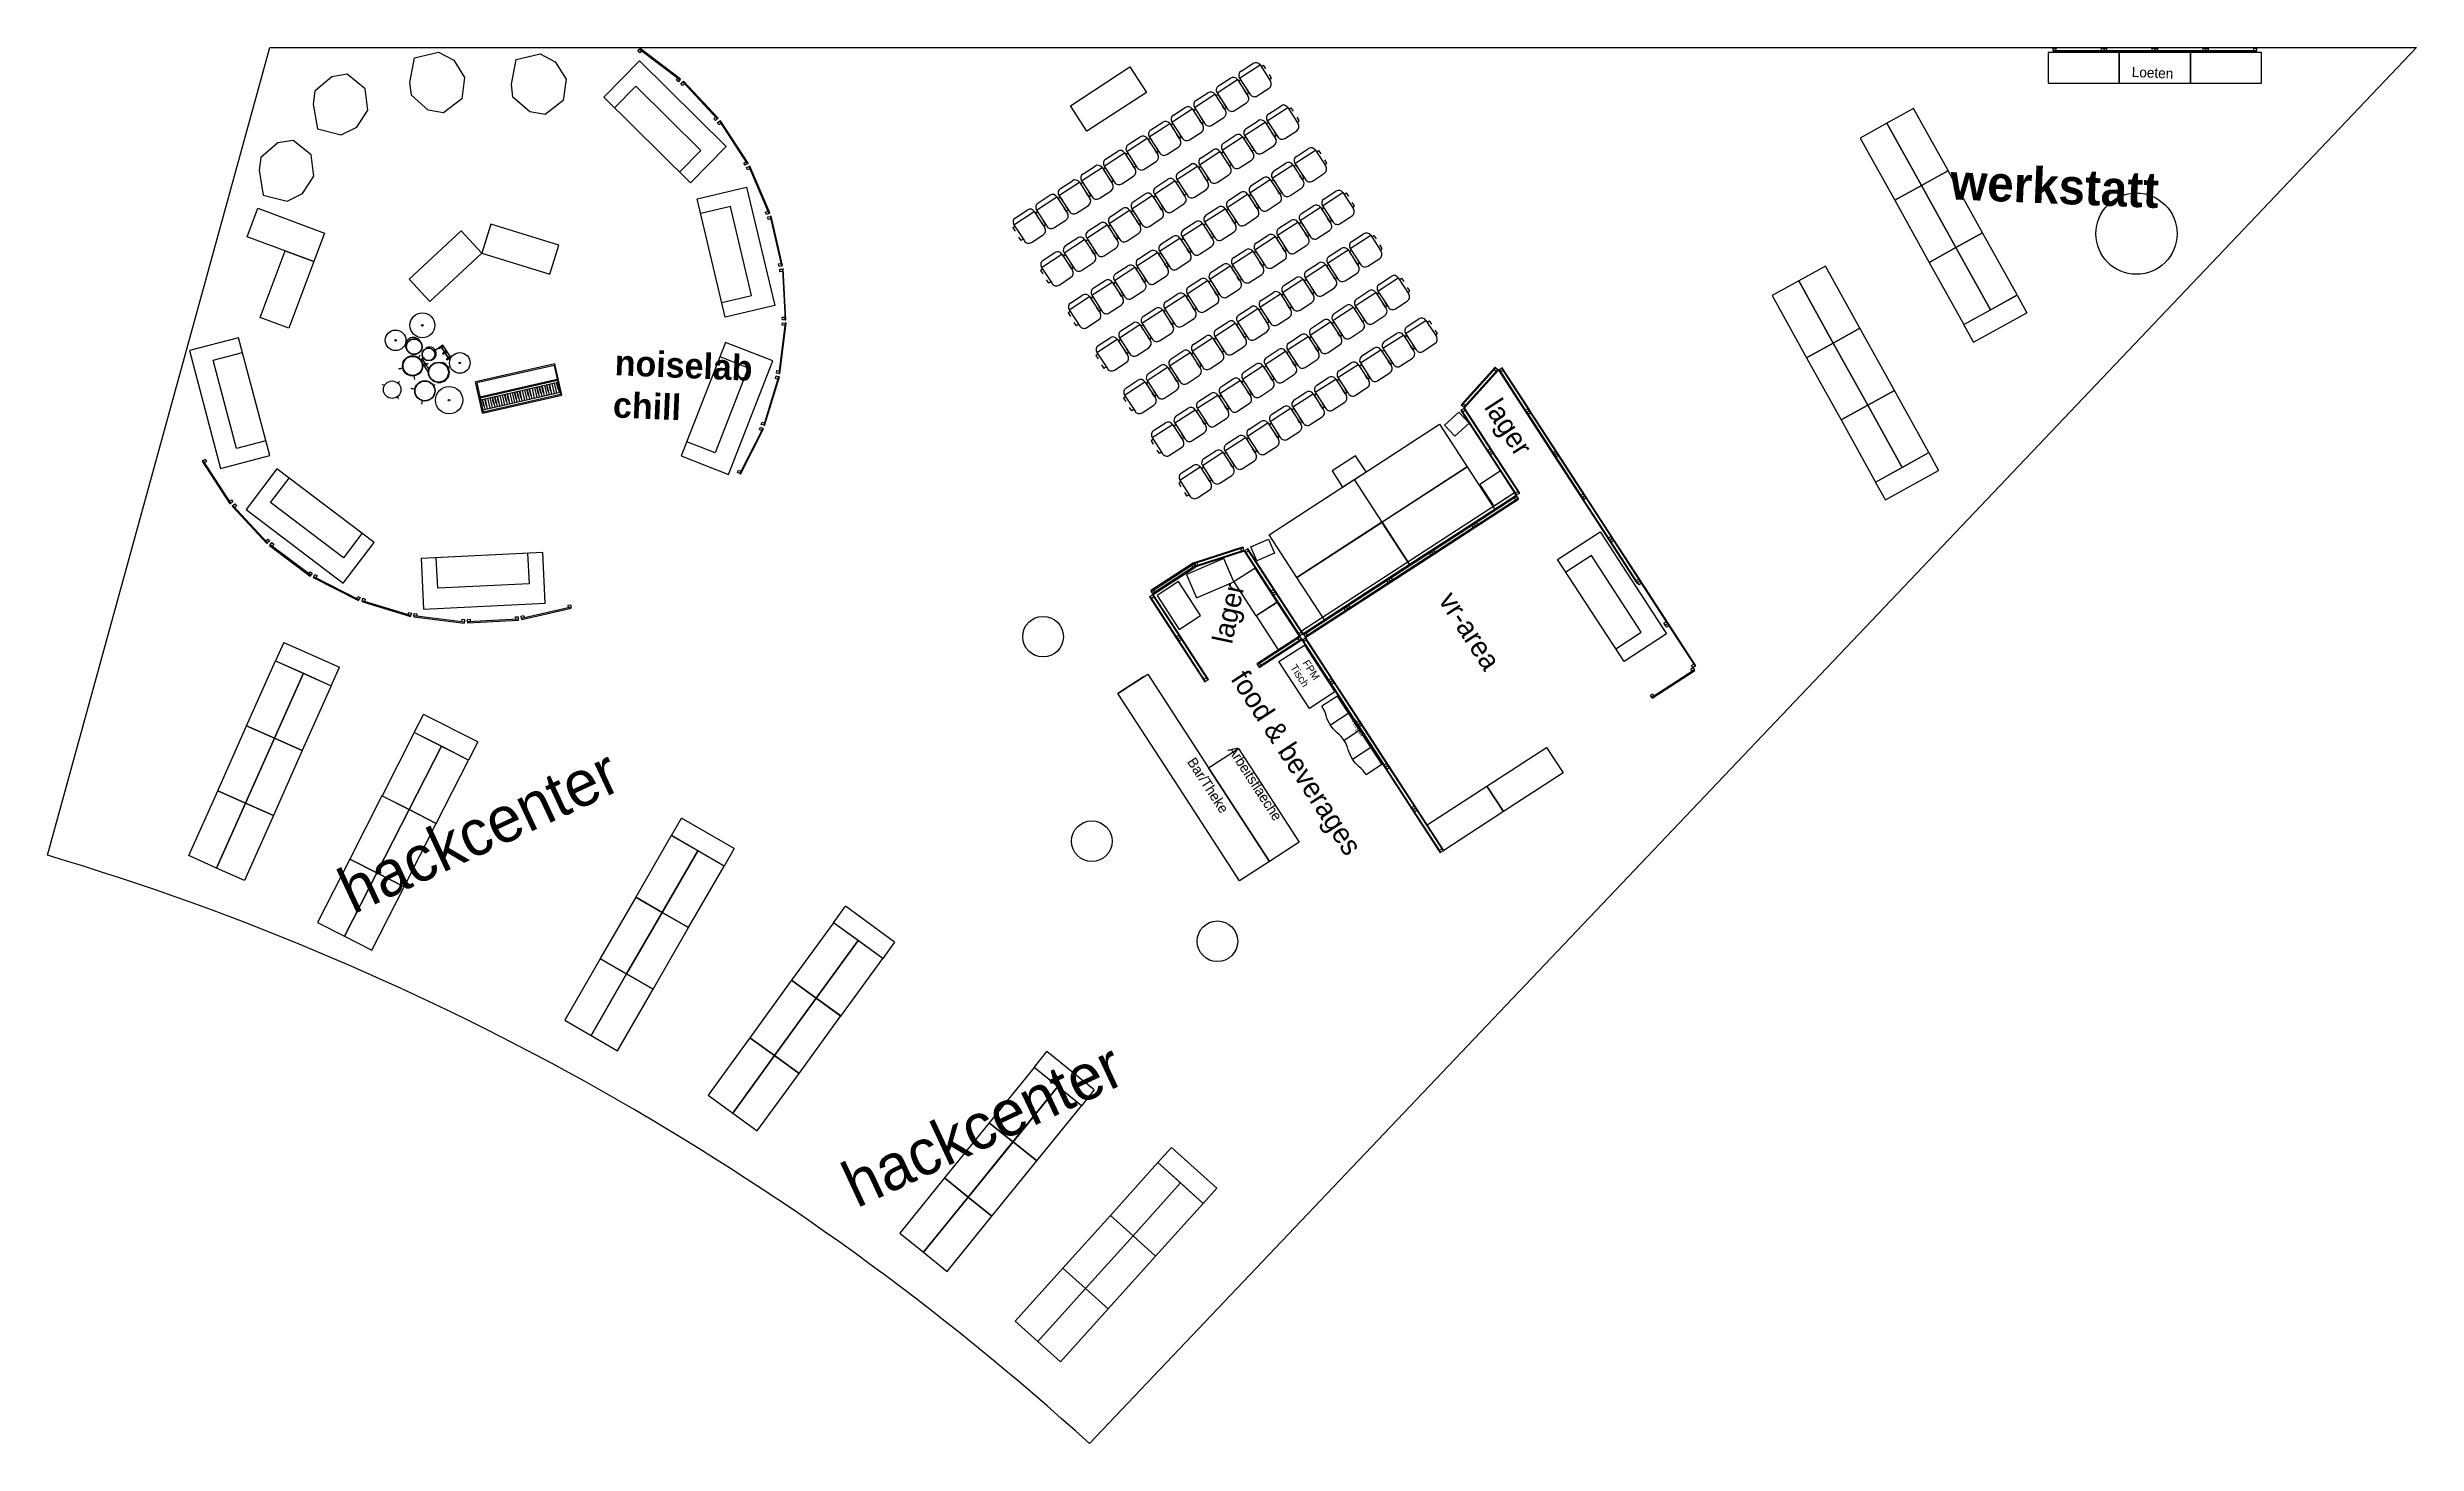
# Model space of a CAD drawing. Header units: millimetres. Extents: x 0 to 764, y -341 to 0.
# Drawn here: x 0 to 466.5, y -275.9 to -0.9 of the extents above; entities that cross this region are included whole.
import ezdxf

# ---------------------------------------------------------------- set-up
doc = ezdxf.new("R2010")
doc.units = ezdxf.units.MM
doc.layers.get('0').update_dxf_attribs({"lineweight": 25, "true_color": 0xffffff})
doc.layers.add('einhausung lounge', color=178, linetype='Continuous', lineweight=25, true_color=0x000000)
doc.layers.add('text', color=178, linetype='Continuous', lineweight=25, true_color=0x000000)
doc.styles.add('textstyle12', font='')
doc.styles.add('textstyle13', font='')
doc.styles.add('textstyle14', font='')
doc.styles.add('textstyle15', font='')
doc.styles.add('textstyle16', font='')
doc.styles.add('textstyle17', font='')
doc.styles.add('textstyle18', font='')
doc.styles.add('textstyle19', font='')
doc.styles.add('textstyle20', font='')
doc.styles.add('textstyle22', font='')
doc.styles.add('textstyle23', font='')
doc.styles.add('textstyle24', font='')
doc.styles.add('textstyle25', font='')
doc.styles.get('textstyle12').set_extended_font_data('Modern LED Board-7')
doc.styles.get('textstyle13').set_extended_font_data('Modern LED Board-7')
doc.styles.get('textstyle14').set_extended_font_data('Modern LED Board-7')
doc.styles.get('textstyle15').set_extended_font_data('Modern LED Board-7')
doc.styles.get('textstyle16').set_extended_font_data('Modern LED Board-7')
doc.styles.get('textstyle17').set_extended_font_data('Modern LED Board-7')
doc.styles.get('textstyle18').set_extended_font_data('Modern LED Board-7')
doc.styles.get('textstyle19').set_extended_font_data('Modern LED Board-7')
doc.styles.get('textstyle20').set_extended_font_data('Modern LED Board-7')
doc.styles.get('textstyle22').set_extended_font_data('Modern LED Board-7')
doc.styles.get('textstyle23').set_extended_font_data('Modern LED Board-7')
doc.styles.get('textstyle24').set_extended_font_data('Modern LED Board-7')
doc.styles.get('textstyle25').set_extended_font_data('Modern LED Board-7')

# ---------------------------------------------------------------- blocks, each defined once
blk = doc.blocks.new('tisch60x140')
for p, q in [((600, 0), (0, 0)), ((0, 0), (0, -1400)), ((600, -1400), (600, 0)), ((0, -1400), (600, -1400))]:
    blk.add_line(p, q)
blk = doc.blocks.new('buehnenplatte')
for p, q in [((2000, 0), (0, 0)), ((0, 0), (0, -1000)), ((2000, -1000), (2000, 0)), ((0, -1000), (2000, -1000))]:
    blk.add_line(p, q)
blk = doc.blocks.new('trennwand')
for p, q in [((0, 0), (1000, 0)), ((0, -19), (0, 0)), ((1000, 0), (1000, -19)), ((1000, -19), (0, -19)), ((50, -19), (0, -19)), ((0, -19), (0, -69)), ((0, -69), (1000, -69)), ((0, -88), (0, -69)), ((0, -69), (50, -69)), ((1000, -88), (0, -88)), ((50, -69), (50, -19)), ((1000, -18.5), (950, -18.5)), ((950, -18.5), (950, -68.5)), ((950, -68.5), (1000, -68.5)), ((1000, -68.5), (1000, -18.5)), ((1000, -69), (1000, -88))]:
    blk.add_line(p, q)
blk = doc.blocks.new('3ersofa')
for p, q in [((2400, 0), (0, 0)), ((0, 0), (0, -1000)), ((2400, -1000), (2400, 0)), ((300, -1000), (300, -400)), ((300, -400), (2100, -400)), ((2100, -400), (2100, -1000)), ((0, -1000), (2400, -1000))]:
    blk.add_line(p, q)
blk = doc.blocks.new('trennwand niedrig')
for p, q in [((0, -19), (0, 0)), ((0, 0), (1000, 0)), ((1000, 0), (1000, -19)), ((1000, -19), (0, -19)), ((50, -19.5), (0, -19.5)), ((0, -19.5), (0, -69.5)), ((0, -69.5), (50, -69.5)), ((50, -69.5), (50, -19.5)), ((1000, -19), (950, -19)), ((950, -19), (950, -69)), ((950, -69), (1000, -69)), ((1000, -69), (1000, -19))]:
    blk.add_line(p, q)
blk = doc.blocks.new('PA Box')
at = {"layer": 'text'}
for p, q in [((380, 0), (0, 0)), ((0, 0), (0, -300)), ((380, -300), (380, 0)), ((0, -300), (380, -300))]:
    blk.add_line(p, q, dxfattribs=at)
blk = doc.blocks.new('gorm80x50')
for p, q in [((0, 0), (800, 0)), ((0, -500), (0, 0)), ((800, 0), (800, -500)), ((800, -500), (0, -500))]:
    blk.add_line(p, q)
blk = doc.blocks.new('leinwand')
at = {"layer": 'text'}
for p, q in [((0, 0), (50, 0)), ((60, 0), (0, 0)), ((0, 0), (0, 0)), ((0, -5000), (0, 0)), ((50, 0), (50, 0)), ((60, 0), (60, -5000)), ((60, -5000), (0, -5000))]:
    blk.add_line(p, q, dxfattribs=at)
blk = doc.blocks.new('Subwoofer')
at = {"layer": 'text'}
for p, q in [((0, 0), (550, 0)), ((0, -380), (0, 0)), ((550, 0), (550, -380)), ((550, -380), (0, -380))]:
    blk.add_line(p, q, dxfattribs=at)
blk = doc.blocks.new('AMP Rack')
at = {"layer": 'text'}
for p, q in [((520, 0), (0, 0)), ((0, 0), (0, -480)), ((520, -480), (520, 0)), ((0, -480), (520, -480))]:
    blk.add_line(p, q, dxfattribs=at)
blk = doc.blocks.new('regal120x40')
for p, q in [((0, 0), (1200, 0)), ((0, -400), (0, 0)), ((1200, 0), (1200, -400)), ((0, -400), (1200, -400))]:
    blk.add_line(p, q)
blk = doc.blocks.new('drums')
for p, q in [((-38.3, 50.4), (-35.5, 52.9)), ((-35.5, 52.9), (-33.1, 55.1)), ((-130.9, -19.7), (-130.9, 9.8)), ((-130.9, -19.7), (-130.9, 9.6)), ((-128.5, 8.7), (-130.9, 8.7)), ((-130.9, 8.7), (-130.9, 6.8)), ((-130.9, 6.8), (-128.5, 6.8)), ((-128.5, 6.8), (-128.5, 8.7)), ((-124.6, 8), (-128.5, 8)), ((-128.5, 8), (-128.5, 7.5)), ((-128.5, 7.5), (-124.6, 7.5)), ((-126.9, 8), (-126.7, 12.7)), ((-126.9, -5.3), (-126.9, 7.5)), ((-126.9, 6.8), (-126.9, 7.5)), ((-126.4, 8), (-126.4, 13)), ((-126.4, -5.3), (-126.4, 7.5)), ((-126.4, 6.8), (-126.4, 7.5)), ((-122.3, 8.7), (-124.6, 8.7)), ((-124.6, 8.7), (-124.6, 6.8)), ((-124.6, 7.5), (-124.6, 8)), ((-124.6, 6.8), (-122.3, 6.8)), ((-122.3, 6.8), (-122.3, 8.7)), ((-120.7, 22.9), (-116.6, 23)), ((-108.5, 5.7), (-112.1, 8.5)), ((-82.1, 35.7), (-85, 38)), ((-82.5, -5.3), (-82.5, 5.3)), ((-82, -5.3), (-82, 5.7)), ((-80.4, 6.8), (-80.4, 7.4)), ((-78.1, 6.8), (-80.4, 6.8)), ((-79.3, 8.7), (-78.1, 8.7)), ((-78.1, -19.7), (-78.1, 10.6)), ((-78.1, 8.7), (-78.1, 6.8)), ((-72.9, 36.8), (-75.2, 36.8)), ((-50.7, 0.5), (-49.1, 3.9)), ((-49.1, 3.9), (-47.7, 6.8)), ((-38.3, 23.2), (-35.5, 20.7)), ((-35.8, 20.3), (-35.2, 21)), ((-33.4, 18.1), (-35.8, 20.3)), ((-35.5, 20.7), (-33.1, 18.5)), ((-35.2, 21), (-32.8, 18.8)), ((-32.8, 18.8), (-33.4, 18.1)), ((-33.1, 18.4), (-33.4, 18.1)), ((-128.5, -4.6), (-130.9, -4.6)), ((-130.9, -4.6), (-130.9, -6.4)), ((-130.9, -6.4), (-128.5, -6.4)), ((-128.5, -17.8), (-130.9, -17.8)), ((-130.9, -17.8), (-130.9, -19.7)), ((-113.3, -19.7), (-130.9, -19.7)), ((-130.9, -19.7), (-128.5, -19.7)), ((-128.5, -6.4), (-128.5, -4.6)), ((-124.6, -5.3), (-128.5, -5.3)), ((-128.5, -5.3), (-128.5, -5.7)), ((-128.5, -5.7), (-124.6, -5.7)), ((-128.5, -19.7), (-128.5, -17.8)), ((-124.6, -18.5), (-128.5, -18.5)), ((-128.5, -18.5), (-128.5, -19)), ((-128.5, -19), (-124.6, -19)), ((-126.9, -18.5), (-126.9, -5.7)), ((-126.9, -6.4), (-126.9, -5.7)), ((-126.9, -19.7), (-126.9, -19)), ((-126.4, -18.5), (-126.4, -5.7)), ((-126.4, -6.4), (-126.4, -5.7)), ((-126.4, -19.7), (-126.4, -19)), ((-122.3, -4.6), (-124.6, -4.6)), ((-124.6, -4.6), (-124.6, -6.4)), ((-124.6, -5.7), (-124.6, -5.3)), ((-124.6, -6.4), (-122.3, -6.4)), ((-122.3, -17.8), (-124.6, -17.8)), ((-124.6, -17.8), (-124.6, -19.7)), ((-124.6, -19), (-124.6, -18.5)), ((-124.6, -19.7), (-122.3, -19.7)), ((-122.3, -6.4), (-122.3, -4.6)), ((-122.3, -19.7), (-122.3, -17.8)), ((-98, -6.8), (-100.5, -6.8)), ((-98, -32.6), (-100.5, -32.6)), ((-86.7, -6.4), (-86.7, -4.6)), ((-86.7, -4.6), (-84.3, -4.6)), ((-84.3, -6.4), (-86.7, -6.4)), ((-86.7, -19.7), (-86.7, -17.8)), ((-86.7, -17.8), (-84.3, -17.8)), ((-84.3, -19.7), (-86.7, -19.7)), ((-78.1, -19.7), (-85.1, -19.7)), ((-84.3, -4.6), (-84.3, -6.4)), ((-84.3, -5.7), (-84.3, -5.3)), ((-84.3, -5.3), (-80.4, -5.3)), ((-80.4, -5.7), (-84.3, -5.7)), ((-84.3, -17.8), (-84.3, -19.7)), ((-84.3, -19), (-84.3, -18.5)), ((-84.3, -18.5), (-80.4, -18.5)), ((-80.4, -19), (-84.3, -19)), ((-79.9, -26), (-82.9, -27.2)), ((-82.5, -18.5), (-82.5, -5.7)), ((-82.5, -6.4), (-82.5, -5.7)), ((-82.5, -19.7), (-82.5, -19)), ((-82, -18.5), (-82, -5.7)), ((-82, -6.4), (-82, -5.7)), ((-82, -19.7), (-82, -19)), ((-80.4, -6.4), (-80.4, -4.6)), ((-80.4, -4.6), (-78.1, -4.6)), ((-80.4, -5.3), (-80.4, -5.7)), ((-78.1, -6.4), (-80.4, -6.4)), ((-80.4, -19.7), (-80.4, -17.8)), ((-80.4, -17.8), (-78.1, -17.8)), ((-80.4, -18.5), (-80.4, -19)), ((-78.1, -19.7), (-80.4, -19.7)), ((-77.7, -25.1), (-79.9, -25.9)), ((-78.1, -4.6), (-78.1, -6.4)), ((-78.1, -17.8), (-78.1, -19.7)), ((-40.5, -24.7), (-37, -26)), ((-37.2, -26.4), (-36.8, -25.5)), ((-34.1, -27.6), (-37.2, -26.4)), ((-37, -26), (-33.9, -27.1)), ((-36.8, -25.5), (-33.8, -26.7)), ((-33.8, -26.7), (-34.1, -27.6)), ((-34, -27.2), (-34.1, -27.6)), ((-98, -47.9), (-98, -50.9)), ((-66.7, -47.9), (-66.7, -50.9))]:
    blk.add_line(p, q)
at = {"const_width": 1.21}
for points, elevation in [([(-33.1, 55.1), (-35.5, 53)], 2.8), ([(-75.1, 36.9), (-78.3, 36.9)], 2.8), ([(-33.1, 18.5), (-35.5, 20.7)], 2.8), ([(-0.9, 20.5), (-1.1, 23.3)], 1.4), ([(-0.9, 20.5), (-1.1, 23.3)], 2.8), ([(-34, -27.2), (-37, -25.9)], 2.8), ([(-19.7, -5.6), (-22.4, -6.5)], 1.4), ([(-19.7, -5.6), (-22.4, -6.5)], 2.8), ([(10, -17.8), (11.5, -20.3)], 1.4), ([(10, -17.8), (11.5, -20.3)], 2.8)]:
    blk.add_lwpolyline(points, dxfattribs=dict(at, elevation=elevation))
for points in [[(-47.7, 6.8), (-48.9, 4.4)], [(-0.9, 20.5), (-1.1, 23.3)], [(-80.4, -26.2), (-82.9, -27.2)], [(-19.7, -5.6), (-22.4, -6.5)], [(10, -17.8), (11.5, -20.3)]]:
    blk.add_lwpolyline(points, dxfattribs=at)
for points in [[(-0.8, 17.2), (-0.9, 20.5)], [(-16.6, -4.8), (-19.7, -5.7)], [(8.5, -15), (10.1, -17.8)]]:
    blk.add_lwpolyline(points)
for points, elevation in [([(-0.8, 17.2), (-0.9, 20.5)], 1.4), ([(-0.8, 17.2), (-0.9, 20.5)], 2.8), ([(-16.6, -4.8), (-19.7, -5.7)], 1.4), ([(-16.6, -4.8), (-19.7, -5.7)], 2.8), ([(8.5, -15), (10.1, -17.8)], 1.4), ([(8.5, -15), (10.1, -17.8)], 2.8)]:
    blk.add_lwpolyline(points, dxfattribs=dict(elevation=elevation))
for centre, radius in [((-83, 77.9), 26.9), ((-140.5, 27.7), 20.3), ((-83, 77.9), 1.48), ((-83, 77.9), 0.867), ((-52.9, 36.8), 20), ((-52.9, 36.8), 19.3), ((-140.5, 27.7), 1.48), ((-140.5, 27.7), 0.867), ((-95.3, 20.7), 20), ((-95.3, 20.7), 19.3), ((-59.2, -17.6), 20), ((-59.2, -17.6), 18.9), ((0, 0), 17.2), ((-98, -19.7), 12.9), ((-98, -19.7), 12.2), ((-82.4, -47.9), 15.6), ((-82.4, -47.9), 14.9), ((-118.7, -74.5), 24.5), ((-118.7, -74.5), 1.48), ((-118.7, -74.5), 0.867), ((-58.3, -78.2), 20.3), ((-58.3, -78.2), 1.48), ((-58.3, -78.2), 0.867)]:
    blk.add_circle(centre, radius)
for centre, radius, start, end in [((-96.4, 21.3), 20.2, 55.4961, 219.203), ((-100.5, -19.7), 12.9, 90, 270), ((-82.4, -50.9), 15.6, 180, 0)]:
    blk.add_arc(centre, radius, start, end)
blk = doc.blocks.new('piano')
at = {"layer": 'text', "color": 0}
for p, q in [((1293, 364), (-311, 364)), ((-311, -267), (-311, 364)), ((1272, 338), (-289, 338)), ((-289, 338), (-289, -243)), ((-289, 60), (1272, 60)), ((-289, 40), (1273, 40)), ((1272, 338), (1272, -243)), ((1293, -267), (1293, 364)), ((-311, -267), (1293, -267)), ((-289, -1), (1272, -1)), ((-289, -204), (1272, -204)), ((-289, -243), (1272, -243)), ((-250, -10), (-250, -204)), ((-200, -10), (-200, -204)), ((-150, -1), (-150, -204)), ((-100, -1), (-100, -204)), ((-50, -10), (-50, -204)), ((0, -10), (0, -204)), ((50, -10), (50, -204)), ((100, -1), (100, -204)), ((150, -1), (150, -204)), ((200, -10), (200, -204)), ((250, -10), (250, -204)), ((300, -1), (300, -204)), ((350, -1), (350, -204)), ((400, -10), (400, -204)), ((450, -10), (450, -204)), ((500, -10), (500, -204)), ((550, -1), (550, -204)), ((600, -1), (600, -204)), ((650, -10), (650, -204)), ((700, -10), (700, -204)), ((750, -1), (750, -204)), ((800, -1), (800, -204)), ((850, -10), (850, -204)), ((900, -10), (900, -204)), ((950, -10), (950, -204)), ((1000, -1), (1000, -204)), ((1050, -10), (1050, -204)), ((1100, -10), (1100, -204)), ((1150, -1), (1150, -204)), ((1200, -1), (1200, -204)), ((1250, -10), (1250, -204))]:
    blk.add_line(p, q, dxfattribs=at)
for points in [[(-249, 0), (-269, 0), (-249, -137), (-269, -137)], [(-200, 0), (-220, 0), (-200, -140), (-220, -140)], [(-50, 0), (-70, 0), (-50, -140), (-70, -140)], [(0, 0), (-20, 0), (0, -140), (-20, -140)], [(50, 0), (30, 0), (50, -140), (30, -140)], [(200, 0), (180, 0), (200, -140), (180, -140)], [(250, 0), (230, 0), (250, -140), (230, -140)], [(400, 0), (380, 0), (400, -140), (380, -140)], [(450, 0), (430, 0), (450, -140), (430, -140)], [(500, 0), (480, 0), (500, -140), (480, -140)], [(650, 0), (630, 0), (650, -140), (630, -140)], [(700, 0), (680, 0), (700, -140), (680, -140)], [(850, 0), (830, 0), (850, -140), (830, -140)], [(900, 0), (880, 0), (900, -140), (880, -140)], [(950, 0), (930, 0), (950, -140), (930, -140)], [(1050, 0), (1030, 0), (1050, -140), (1030, -140)], [(1100, 0), (1080, 0), (1100, -140), (1080, -140)], [(1250, 0), (1230, 0), (1250, -140), (1230, -140)]]:
    blk.add_trace(points, dxfattribs=at)
blk = doc.blocks.new('sitzsack')
blk.add_lwpolyline([(0, 0), (-3.36, -2.86), (-3.7, -5.38), (-2.86, -10.26), (1.85, -11.44), (4.88, -9.93), (7.07, -6.56), (6.56, -2.36), (3.03, 0.5), (0, 0)])
blk = doc.blocks.new('messestuhl')
at = {"layer": 'einhausung lounge'}
for p, q in [((2, 0), (4.8, 0)), ((1, -1.4), (0.5, -1.4)), ((0.5, -1.4), (0.5, -2.2)), ((0.5, -4.4), (0.5, -3.6)), ((1, -4.4), (0.5, -4.4)), ((1, -1), (1, -4.8)), ((1, -1), (5.8, -1)), ((5.8, -1), (5.8, -4.8)), ((5.8, -1.4), (6.3, -1.4)), ((5.8, -4.4), (6.3, -4.4)), ((6.3, -1.4), (6.3, -2.2)), ((6.3, -4.4), (6.3, -3.6)), ((2, -5.8), (4.8, -5.8))]:
    blk.add_line(p, q, dxfattribs=at)
for centre, start, end in [((2, -1), 90, 180), ((4.8, -1), 0, 90), ((2, -4.8), 180, 270), ((4.8, -4.8), 270, 0)]:
    blk.add_arc(centre, 1, start, end, dxfattribs=at)

msp = doc.modelspace()

# ---------------------------------------------------------------- linework, layer by layer
for p, q in [((0, -160), (43.8, -0.86)), ((43.8, -0.86), (466.54, -0.86)), ((205.21, -275.92), (466.54, -0.86)), ((242.51, -121.86), (247.54, -118.6)), ((247.54, -118.6), (253.53, -127.82)), ((210.81, -128.14), (216.68, -124.33)), ((215.84, -124.87), (210.81, -128.14)), ((216.68, -124.33), (228.66, -142.78)), ((248.5, -131.09), (242.51, -121.86)), ((222.79, -146.59), (210.81, -128.14)), ((253.53, -127.82), (248.5, -131.09)), ((254.07, -128.66), (250.97, -130.67)), ((262.79, -142.08), (254.07, -128.66)), ((256.25, -132.01), (252.65, -134.36)), ((228.66, -142.78), (234.53, -138.96)), ((234.53, -138.96), (246.52, -157.41)), ((258.43, -135.37), (255.33, -137.38)), ((257, -141.07), (260.61, -138.72)), ((240.65, -161.23), (228.66, -142.78)), ((228.66, -142.78), (240.65, -161.23)), ((259.69, -144.09), (262.79, -142.08)), ((234.78, -165.04), (222.79, -146.59)), ((246.52, -157.41), (240.65, -161.23)), ((240.65, -161.23), (234.78, -165.04))]:
    msp.add_line(p, q)
at = {"flags": 128}
for points in [[(258.34, -142.58, -0.15), (256.17, -139.22, 0.15), (253.99, -135.87, -0.15), (251.81, -132.51, 0.074583), (250.97, -130.67)], [(259.69, -144.09, 0.074583), (258.34, -142.58)]]:
    msp.add_lwpolyline(points, format="xyb", dxfattribs=at)
for centre, radius in [((411.38, -37.56), 8), ((196.06, -116.95), 4), ((205.67, -157.24), 4), ((230.4, -176.96), 4)]:
    msp.add_circle(centre, radius)
msp.add_arc((-151.71, -668.17), 530.33, 47.7002, 73.3777)

# ---------------------------------------------------------------- block references
at = {"yscale": -1, "rotation": 359.005076232726}
for p in [(74.98, -13.21), (94.97, -13.56)]:
    msp.add_blockref('sitzsack', p, dxfattribs=at)
for name, p, xscale, yscale, zscale, rotation in [('3ersofa', (133.65, -20.41), 0.01, -0.01, 0.01, 135.3332550263468), ('tisch60x140', (394, -7.9), 0.01, 0.01, 0.01, 89.99999999999994), ('trennwand niedrig', (395, -1.7), 0.01, -0.01, 0.01, 360), ('trennwand niedrig', (405, -1.7), 0.01, -0.01, 0.01, 360), ('tisch60x140', (408, -7.9), 0.01, 0.01, 0.01, 89.99999999999994), ('trennwand niedrig', (415, -1.7), 0.01, -0.01, 0.01, 360), ('tisch60x140', (422, -7.9), 0.01, 0.01, 0.01, 89.99999999999994), ('trennwand niedrig', (425, -1.7), 0.01, -0.01, 0.01, 360), ('tisch60x140', (362.25, -15.81), 0.01, 0.01, 0.01, 28.99999999999998), ('tisch60x140', (357, -18.72), 0.01, 0.01, 0.01, 28.99999999999998), ('tisch60x140', (369.03, -28.06), 0.01, 0.01, 0.01, 28.99999999999998), ('tisch60x140', (52.45, -43.07), 0.01, -0.01, 0.01, 69.48099776149797), ('3ersofa', (143.23, -51.72), 0.01, -0.01, 0.01, 103.3332550263468), ('tisch60x140', (363.79, -30.97), 0.01, 0.01, 0.01, 28.99999999999998), ('tisch60x140', (75.29, -50.93), 0.01, 0.01, 0.01, 132.7968473278092), ('tisch60x140', (85.57, -41.42), 0.01, 0.01, 0.01, 72.79684732780925), ('tisch60x140', (52.45, -43.07), 0.01, -0.01, 0.01, 159.480997761498), ('tisch60x140', (370.57, -43.21), 0.01, 0.01, 0.01, 28.99999999999998), ('tisch60x140', (375.82, -40.3), 0.01, 0.01, 0.01, 28.99999999999998), ('tisch60x140', (344.88, -46.86), 0.01, 0.01, 0.01, 28.99999999999998), ('drums', (67.9, -68.3), 0.1, 0.1, 0.1, 212.7968473278093), ('tisch60x140', (339.63, -49.77), 0.01, 0.01, 0.01, 28.99999999999998), ('regal120x40', (377.36, -55.46), 0.01, 0.01, 0.01, 28.99999999999998), ('3ersofa', (34.12, -83.81), 0.01, 0.01, 0.01, 104.7968473278092), ('3ersofa', (142.84, -62.62), 0.01, 0.01, 0.01, 248.671821206379), ('tisch60x140', (346.42, -62.01), 0.01, 0.01, 0.01, 28.99999999999998), ('tisch60x140', (351.67, -59.1), 0.01, 0.01, 0.01, 28.99999999999998), ('piano', (88.12, -69.62), 0.01, 0.01, 0.01, 12.79684732780907), ('trennwand', (285.1, -63.87), 0.01, -0.01, 0.01, 228.0000000000005), ('trennwand', (291.94, -72.36), 0.01, -0.01, 0.01, 123.0000000000006), ('tisch60x140', (358.45, -71.35), 0.01, 0.01, 0.01, 28.99999999999998), ('PA Box', (277.18, -77.48), 0.01, -0.01, 0.01, 43.00000000000069), ('trennwand', (284.51, -80.28), 0.01, -0.01, 0.01, 123.0000000000006), ('trennwand', (297.39, -80.75), 0.01, -0.01, 0.01, 123.0000000000006), ('tisch60x140', (353.21, -74.26), 0.01, 0.01, 0.01, 28.99999999999998), ('buehnenplatte', (274.14, -75.09), 0.01, -0.01, 0.01, 213), ('3ersofa', (58.27, -106.39), 0.01, 0.01, 0.01, 142.7968473278092), ('Subwoofer', (255.06, -87.48), 0.01, -0.01, 0.01, 33), ('buehnenplatte', (279.58, -83.48), 0.01, -0.01, 0.01, 213), ('trennwand', (289.96, -88.66), 0.01, -0.01, 0.01, 123.0000000000006), ('trennwand', (302.84, -89.14), 0.01, -0.01, 0.01, 123.0000000000006), ('regal120x40', (359.99, -86.5), 0.01, 0.01, 0.01, 28.99999999999998), ('buehnenplatte', (257.36, -85.98), 0.01, -0.01, 0.01, 213), ('leinwand', (289.22, -89.14), 0.01, -0.01, 0.01, 123.0000000000006), ('AMP Rack', (288.9, -88.64), 0.01, -0.01, 0.01, 123.0000000000006), ('trennwand', (289.22, -89.14), 0.01, -0.01, 0.01, 213), ('trennwand', (308.28, -97.52), 0.01, -0.01, 0.01, 123.0000000000006), ('PA Box', (238.13, -101.98), 0.01, -0.01, 0.01, 23.00000000000071), ('buehnenplatte', (262.81, -94.37), 0.01, -0.01, 0.01, 213), ('trennwand', (280.84, -94.59), 0.01, -0.01, 0.01, 213), ('3ersofa', (318.85, -116.4), 0.01, -0.01, 0.01, 123.0000000000006), ('trennwand', (313.73, -105.91), 0.01, -0.01, 0.01, 123.0000000000006), ('3ersofa', (98.05, -110.36), 0.01, 0.01, 0.01, 182.8456869426276), ('trennwand', (225.67, -102.43), 0.01, -0.01, 0.01, 213), ('gorm80x50', (231.69, -101.55), 0.01, -0.01, 0.01, 203.0000000000006), ('trennwand', (225.88, -102.33), 0.01, 0.01, 0.01, 18.00000000000051), ('trennwand', (241.84, -107.99), 0.01, -0.01, 0.01, 123.0000000000006), ('trennwand', (272.45, -100.03), 0.01, -0.01, 0.01, 213), ('gorm80x50', (227.08, -112.8), 0.01, -0.01, 0.01, 123.0000000000006), ('gorm80x50', (242.19, -110.14), 0.01, -0.01, 0.01, 123.0000000000006), ('trennwand', (264.06, -105.48), 0.01, -0.01, 0.01, 213), ('trennwand niedrig', (319.17, -114.3), 0.01, -0.01, 0.01, 123.0000000000006), ('trennwand', (223.21, -117), 0.01, -0.01, 0.01, 123.0000000000006), ('gorm80x50', (246.55, -116.85), 0.01, -0.01, 0.01, 123.0000000000006), ('trennwand', (247.29, -116.37), 0.01, -0.01, 0.01, 123.0000000000006), ('trennwand', (255.68, -110.93), 0.01, -0.01, 0.01, 213), ('trennwand niedrig', (324.62, -122.68), 0.01, -0.01, 0.01, 123.0000000000006), ('regal120x40', (44.93, -121.72), 0.01, -0.01, 0.01, 335.9999999999994), ('trennwand', (228.65, -125.39), 0.01, -0.01, 0.01, 123.0000000000006), ('trennwand', (246.55, -116.85), 0.01, -0.01, 0.01, 213), ('trennwand', (253.21, -125.5), 0.01, -0.01, 0.01, 123.0000000000006), ('tisch60x140', (39.24, -134.51), 0.01, -0.01, 0.01, 335.9999999999994), ('tisch60x140', (44.72, -136.95), 0.01, -0.01, 0.01, 335.9999999999994), ('trennwand', (258.66, -133.88), 0.01, -0.01, 0.01, 123.0000000000006), ('trennwand niedrig', (316.03, -129.09), 0.01, -0.01, 0.01, 33), ('tisch60x140', (33.54, -147.3), 0.01, -0.01, 0.01, 335.9999999999994), ('regal120x40', (82.94, -141.26), 0.01, 0.01, 0.01, 153.0000000000001), ('trennwand', (264.11, -142.27), 0.01, -0.01, 0.01, 123.0000000000006), ('tisch60x140', (39.02, -149.74), 0.01, -0.01, 0.01, 335.9999999999994), ('tisch60x140', (71.24, -151.01), 0.01, 0.01, 0.01, 153.0000000000001), ('tisch60x140', (76.58, -153.74), 0.01, 0.01, 0.01, 153.0000000000001), ('tisch60x140', (298.48, -143.79), 0.01, -0.01, 0.01, 123.0000000000006), ('trennwand', (269.55, -150.66), 0.01, -0.01, 0.01, 123.0000000000006), ('tisch60x140', (27.85, -160.09), 0.01, -0.01, 0.01, 335.9999999999994), ('tisch60x140', (64.88, -163.49), 0.01, 0.01, 0.01, 153.0000000000001), ('tisch60x140', (286.74, -151.42), 0.01, -0.01, 0.01, 123.0000000000006), ('tisch60x140', (33.33, -162.53), 0.01, -0.01, 0.01, 335.9999999999994), ('tisch60x140', (70.23, -166.21), 0.01, 0.01, 0.01, 153.0000000000001), ('regal120x40', (133.26, -162.14), 0.01, 0.01, 0.01, 150), ('trennwand', (275, -159.04), 0.01, -0.01, 0.01, 123.0000000000006), ('tisch60x140', (121.06, -171.26), 0.01, 0.01, 0.01, 150), ('tisch60x140', (58.53, -175.96), 0.01, 0.01, 0.01, 153.0000000000001), ('tisch60x140', (126.26, -174.26), 0.01, 0.01, 0.01, 150), ('tisch60x140', (63.87, -178.69), 0.01, 0.01, 0.01, 153.0000000000001), ('tisch60x140', (114.06, -183.38), 0.01, 0.01, 0.01, 150), ('tisch60x140', (119.26, -186.38), 0.01, 0.01, 0.01, 150), ('regal120x40', (164.49, -180.35), 0.01, 0.01, 0.01, 144), ('tisch60x140', (151.41, -188.15), 0.01, 0.01, 0.01, 144), ('tisch60x140', (156.26, -191.68), 0.01, 0.01, 0.01, 144), ('tisch60x140', (107.06, -195.51), 0.01, 0.01, 0.01, 150), ('tisch60x140', (112.26, -198.51), 0.01, 0.01, 0.01, 150), ('tisch60x140', (143.18, -199.48), 0.01, 0.01, 0.01, 144), ('tisch60x140', (148.03, -203), 0.01, 0.01, 0.01, 144), ('tisch60x140', (134.95, -210.8), 0.01, 0.01, 0.01, 144), ('tisch60x140', (139.8, -214.33), 0.01, 0.01, 0.01, 144), ('regal120x40', (203.62, -209.36), 0.01, 0.01, 0.01, 141), ('tisch60x140', (190.14, -216.47), 0.01, 0.01, 0.01, 141), ('tisch60x140', (194.81, -220.24), 0.01, 0.01, 0.01, 141), ('tisch60x140', (181.33, -227.35), 0.01, 0.01, 0.01, 141), ('tisch60x140', (186, -231.12), 0.01, 0.01, 0.01, 141), ('regal120x40', (227.61, -228.58), 0.01, 0.01, 0.01, 138), ('tisch60x140', (172.52, -238.23), 0.01, 0.01, 0.01, 141), ('tisch60x140', (213.78, -234.97), 0.01, 0.01, 0.01, 138), ('tisch60x140', (177.19, -242), 0.01, 0.01, 0.01, 141), ('tisch60x140', (218.24, -238.99), 0.01, 0.01, 0.01, 138), ('tisch60x140', (204.41, -245.38), 0.01, 0.01, 0.01, 138), ('tisch60x140', (208.87, -249.39), 0.01, 0.01, 0.01, 138), ('tisch60x140', (195.04, -255.78), 0.01, 0.01, 0.01, 138), ('tisch60x140', (199.5, -259.8), 0.01, 0.01, 0.01, 138)]:
    msp.add_blockref(name, p, dxfattribs=dict(xscale=xscale, yscale=yscale, zscale=zscale, rotation=rotation))
for p in [(56.03, -6.65), (45.38, -19.69)]:
    msp.add_blockref('sitzsack', p)
at = {"layer": 'einhausung lounge', "xscale": 0.01, "yscale": -0.01, "zscale": 0.01}
for name, p, rotation in [('trennwand niedrig', (124.69, -7.09), 143), ('trennwand niedrig', (132.06, -14.82), 133), ('tisch60x140', (216.45, -9.75), 123), ('trennwand niedrig', (137.97, -23.7), 123), ('trennwand niedrig', (142.24, -33.48), 113), ('trennwand niedrig', (144.76, -43.85), 103), ('trennwand niedrig', (145.44, -54.5), 93.00000000000001), ('trennwand niedrig', (144.25, -65.11), 82.99999999999997), ('trennwand niedrig', (141.24, -75.35), 72.99999999999999), ('trennwand niedrig', (136.5, -84.91), 62.99999999999999), ('trennwand niedrig', (30.49, -82.37), 303), ('trennwand niedrig', (36.4, -91.26), 312.9999999999999), ('trennwand niedrig', (43.76, -98.98), 323), ('trennwand niedrig', (52.36, -105.31), 333), ('trennwand niedrig', (61.92, -110.05), 343), ('trennwand niedrig', (93.42, -113.57), 12.99999999999999), ('trennwand niedrig', (72.16, -113.06), 353), ('trennwand niedrig', (82.76, -114.24), 2.999999999999991)]:
    msp.add_blockref(name, p, dxfattribs=dict(at, rotation=rotation))
at = {"layer": 'einhausung lounge', "rotation": 33}
for p in [(233.38, -6.64), (224.49, -12.42), (228.94, -9.53), (220.05, -15.3), (238.83, -15.03), (211.16, -21.08), (215.6, -18.19), (229.94, -20.8), (234.38, -17.92), (206.71, -23.96), (221.05, -26.58), (225.49, -23.69), (239.83, -26.3), (244.28, -23.42), (197.82, -29.74), (202.27, -26.85), (216.6, -29.46), (235.39, -29.19), (188.93, -35.51), (193.38, -32.62), (207.71, -35.24), (212.16, -32.35), (226.5, -34.96), (230.94, -32.08), (245.28, -34.69), (249.72, -31.8), (203.27, -38.12), (217.61, -40.74), (222.05, -37.85), (236.39, -40.46), (240.83, -37.58), (255.17, -40.19), (194.38, -43.9), (198.82, -41.01), (213.16, -43.62), (231.94, -43.35), (250.72, -43.08), (204.27, -49.4), (208.72, -46.51), (223.05, -49.12), (227.5, -46.24), (241.83, -48.85), (246.28, -45.96), (260.61, -48.58), (199.83, -52.28), (218.61, -52.01), (232.94, -54.62), (237.39, -51.74), (251.72, -54.35), (256.17, -51.46), (209.72, -57.78), (214.16, -54.9), (228.5, -57.51), (247.28, -57.24), (266.06, -56.96), (205.27, -60.67), (219.61, -63.28), (224.05, -60.4), (238.39, -63.01), (242.83, -60.12), (257.17, -62.74), (261.62, -59.85), (215.16, -66.17), (233.94, -65.9), (248.28, -68.51), (252.73, -65.62), (210.72, -69.06), (225.05, -71.67), (229.5, -68.78), (243.84, -71.4), (216.16, -77.44), (220.61, -74.56), (234.95, -77.17), (239.39, -74.28), (230.5, -80.06), (221.61, -85.83), (226.06, -82.94)]:
    msp.add_blockref('messestuhl', p, dxfattribs=at)

# ---------------------------------------------------------------- texts
at = {"char_height": 0.01}
for s, insert, attachment_point, rotation, style in [('\\fDrescher Grotesk BT Demi|b0|i0|c0|p0;\\H2;Loeten', (410.5, -4.68), 1, 357.62, 'textstyle25'), ('\\fDrescher Grotesk BT SemiBold|b0|i0|c0|p0;\\H7;werkstatt', (374.89, -23.8), 1, 357.62, 'textstyle13'), ('\\fDrescher Grotesk BT SemiBold|b0|i0|c0|p0;\\H5;noiselab\\Pchill', (111.86, -60.43), 1, 357.62, 'textstyle24'), ('\\fDrescher Grotesk BT|b0|i0|c0|p0;\\H4;lager', (288.27, -82.39), 9, 303, 'textstyle17'), ('\\fDrescher Grotesk BT|b0|i0|c0|p0;\\H4;lager', (234.45, -118.8), 7, 78, 'textstyle16'), ('\\fDrescher Grotesk BT|b0|i0|c0|p0;\\H4;vr-area', (283, -124), 9, 303, 'textstyle18'), ('\\fDrescher Grotesk BT|b0|i0|c0|p0;\\H4;food & beverages', (254.71, -161.09), 9, 303, 'textstyle12'), ('\\fDrescher Grotesk BT|b0|i0|c0|p0;\\H1.5;FPM\\PTisch', (247.27, -127.06), 9, 303, 'textstyle22'), ('\\fDrescher Grotesk BT|b0|i0|c0|p0;\\H1;Regal', (258.43, -136.85), 9, 303, 'textstyle23'), ('\\fDrescher Grotesk BT|b0|i0|c0|p0;\\H2;Arbeitsflaeche', (241.57, -153.47), 9, 303, 'textstyle19'), ('\\fDrescher Grotesk BT|b0|i0|c0|p0;\\H9;hackcenter', (56.35, -163.58), 1, 25, 'textstyle14'), ('\\fDrescher Grotesk BT|b0|i0|c0|p0;\\H2;Bar/Theke', (231.05, -151.96), 9, 303, 'textstyle20'), ('\\fDrescher Grotesk BT|b0|i0|c0|p0;\\H9;hackcenter', (155.57, -221.44), 1, 25, 'textstyle15')]:
    msp.add_mtext(s, dxfattribs=dict(at, insert=insert, attachment_point=attachment_point, rotation=rotation, style=style))

doc.saveas('drawing.dxf')
